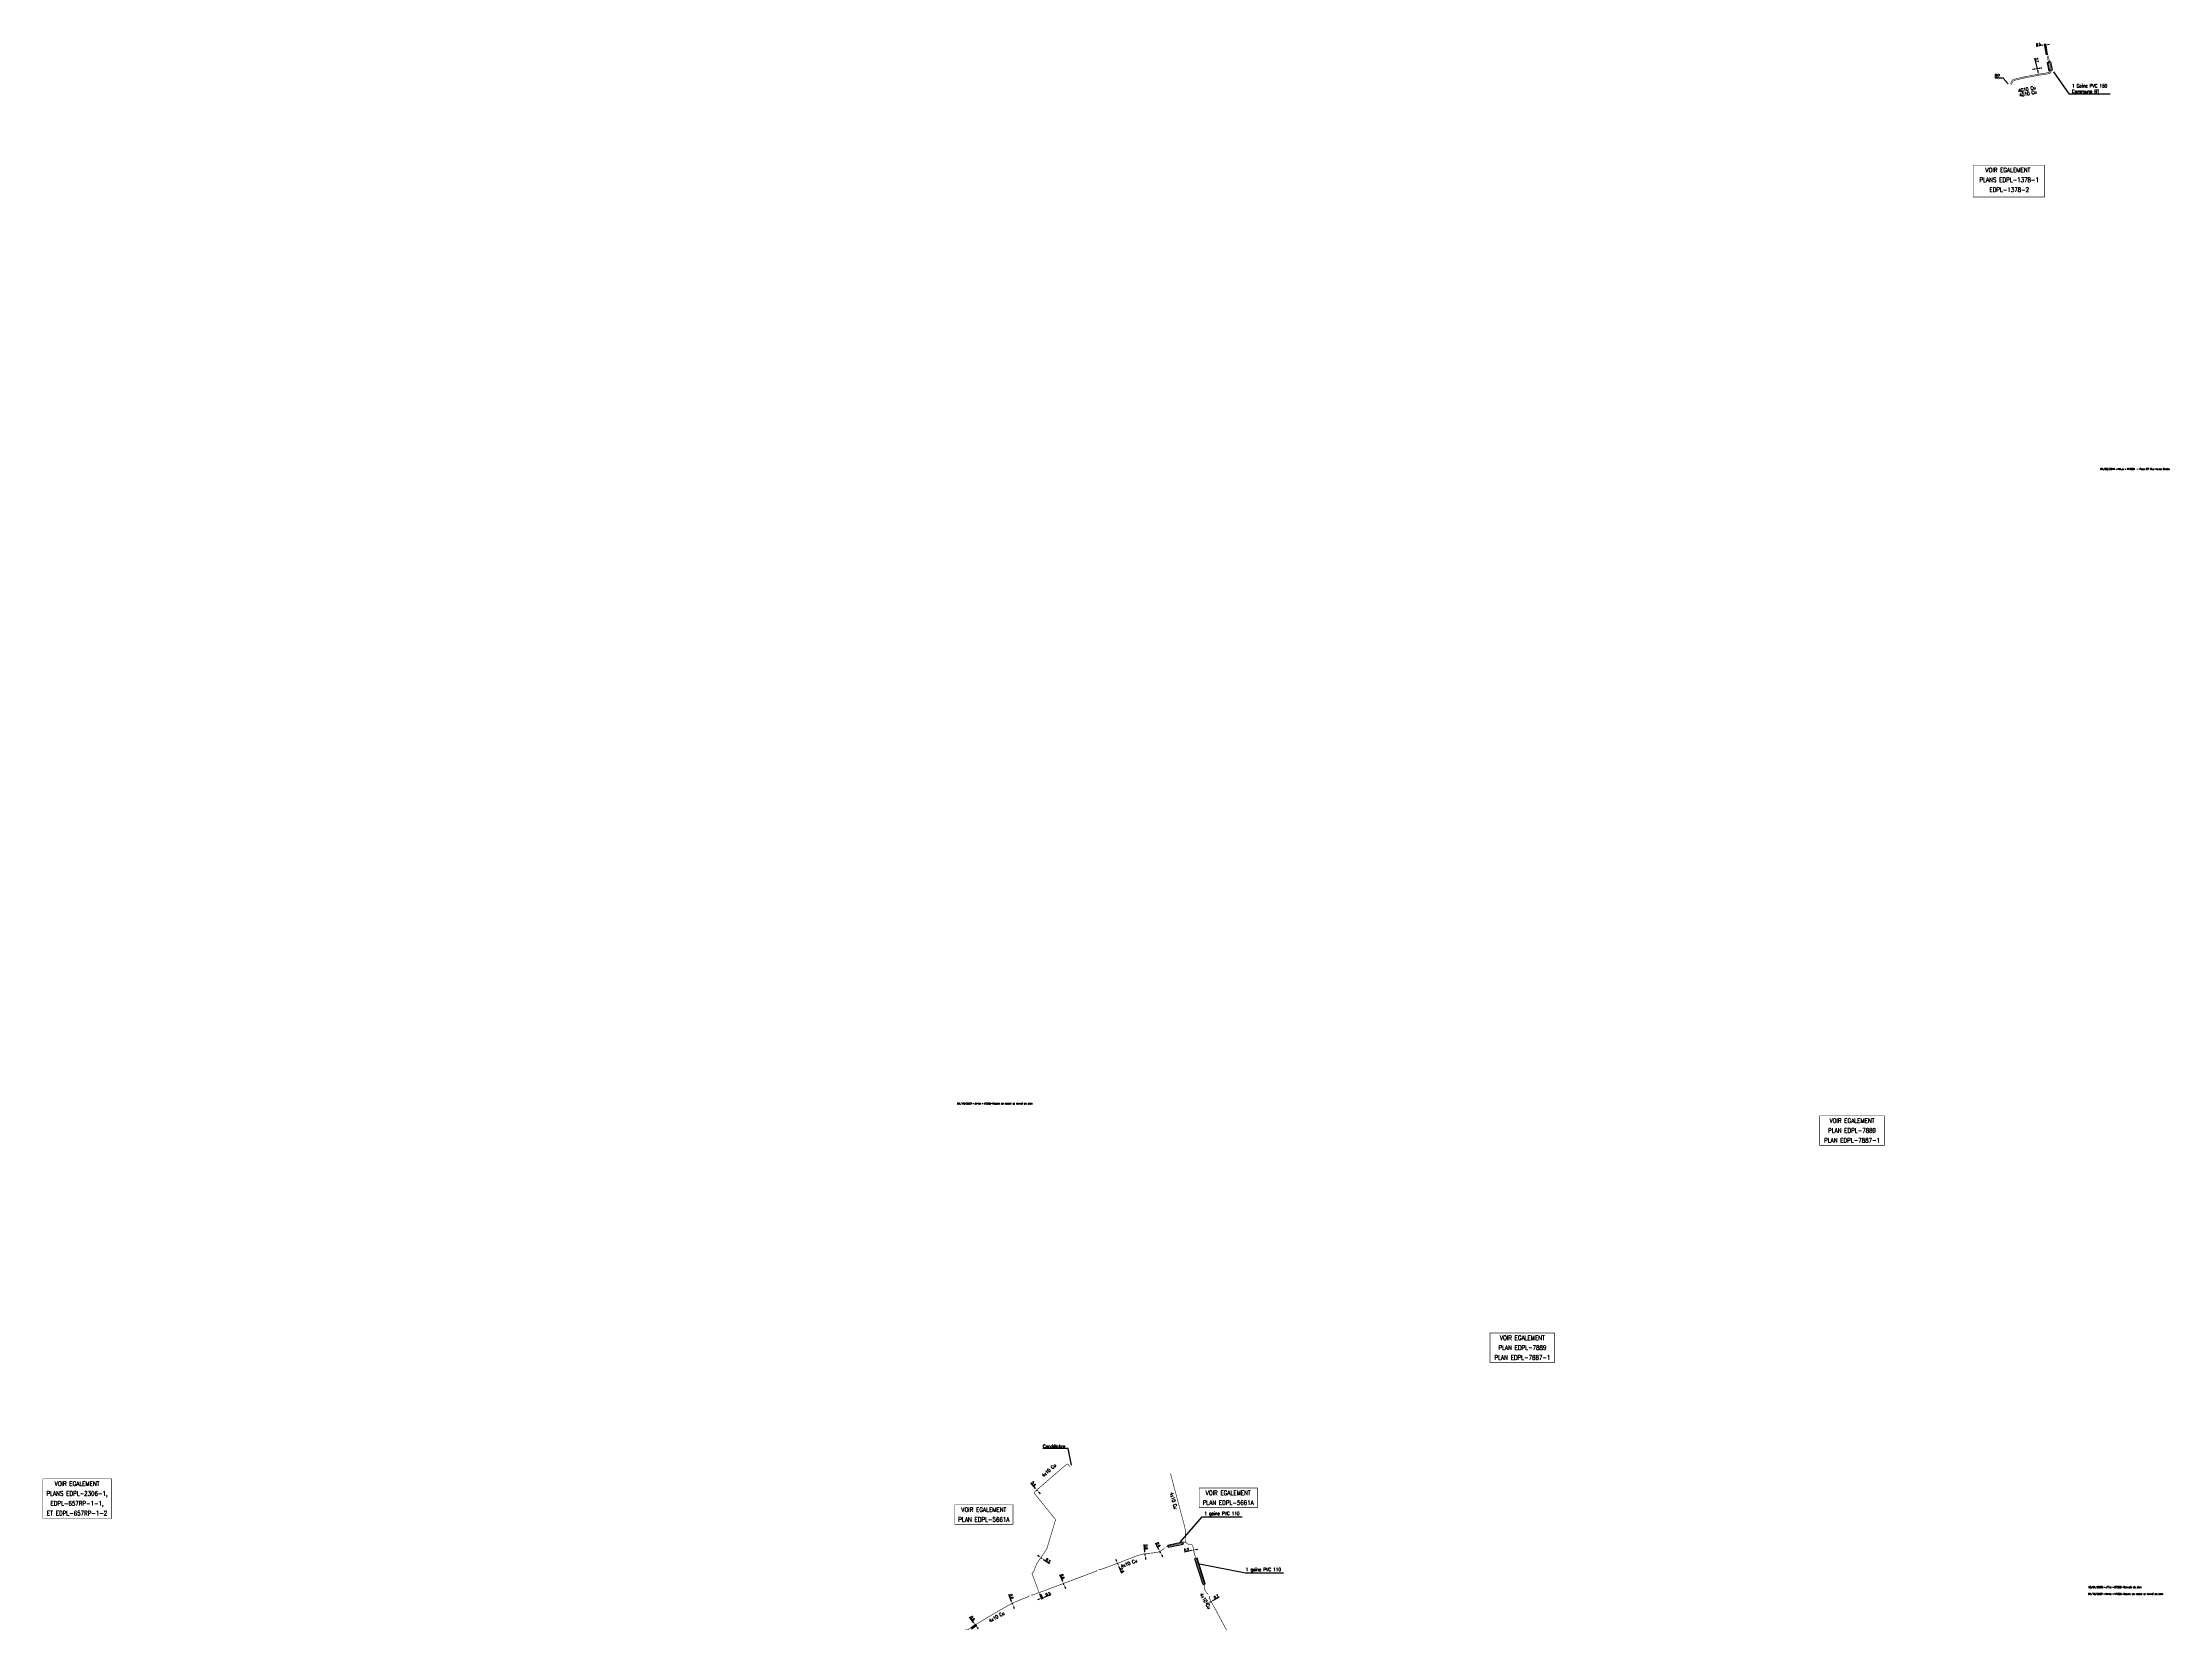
# Model space of a CAD drawing. Header units: millimetres. Extents: x 257036 to 257983, y 144000 to 144707.
import ezdxf
from ezdxf.enums import TextEntityAlignment as Align

# ---------------------------------------------------------------- set-up
doc = ezdxf.new("R2010")
doc.units = ezdxf.units.MM
doc.header["$PDMODE"] = 34
doc.linetypes.add('DASHED', pattern=[0.75, 0.5, -0.25])
doc.linetypes.add('E_ST_Cu', pattern=[2000, 1000, 1000])
doc.layers.get('0').update_dxf_attribs({"linetype": 'CONTINUOUS'})
doc.layers.get('DEFPOINTS').update_dxf_attribs({"linetype": 'CONTINUOUS'})
for name, color, linetype in [('E_100', 3, 'CONTINUOUS'), ('E_110', 1, 'CONTINUOUS'), ('E_400', 7, 'CONTINUOUS'), ('E_900', 7, 'CONTINUOUS')]:
    doc.layers.add(name, color=color, linetype=linetype)
doc.layers.add('E_910', color=7, linetype='CONTINUOUS', plot=False)
doc.styles.get("Standard").update_dxf_attribs({"font": 'romans.shx', "width": 0.85})
doc.dimstyles.get("Standard").update_dxf_attribs({"dimtxt": 1.5, "dimasz": 1.2, "dimexe": 0.625, "dimexo": 0.625, "dimgap": 0.25, "dimtad": 1, "dimdec": 1, "dimzin": 0, "dimdsep": 46, "dimtxsty": 'Standard', "dimcen": -0.5, "dimadec": 0, "dimazin": 0, "dimtfac": 1, "dimtdec": 1, "dimtmove": 0, "dimatfit": 3, "dimfxl": 1, "dimtolj": 1, "dimtzin": 0, "dimarcsym": 0})

# ---------------------------------------------------------------- blocks, each defined once
blk = doc.blocks.new('*D0')
at = {"layer": 'DEFPOINTS', "color": 0, "linetype": 'Continuous'}
for p in [(257548.61, 144035.68), (257548.61, 144035.68), (257548.8, 144035.72)]:
    blk.add_point(p, dxfattribs=at)
at = {"layer": 'E_110', "color": 0, "linetype": 'Continuous', "lineweight": -2}
for p, q in [((257547.73, 144035.48), (257544.53, 144034.76)), ((257548.8, 144035.72), (257548.61, 144035.68)), ((257549.68, 144035.92), (257550.56, 144036.12))]:
    blk.add_line(p, q, dxfattribs=at)
at = {"layer": 'E_110', "color": 0, "linetype": 'Continuous'}
for points in [[(257547.7, 144035.63), (257547.76, 144035.34), (257548.61, 144035.68)], [(257549.65, 144036.07), (257549.71, 144035.78), (257548.8, 144035.72)]]:
    blk.add_solid(points, dxfattribs=at)
at = {"layer": 'E_110', "color": 0, "linetype": 'Continuous', "insert": (257545.52, 144035.75), "char_height": 1.125, "attachment_point": 5, "rotation": 12.706}
blk.add_mtext('\\A1;0.2', dxfattribs=at)
blk = doc.blocks.new('*D1')
at = {"layer": 'DEFPOINTS', "color": 0, "linetype": 'Continuous'}
for p in [(257479.82, 144016.72), (257480.44, 144016.5), (257481.25, 144014.35)]:
    blk.add_point(p, dxfattribs=at)
at = {"layer": 'E_110', "color": 0, "linetype": 'Continuous', "lineweight": -2}
for p, q in [((257479.98, 144016.29), (257480.94, 144013.73)), ((257480.6, 144016.06), (257481.41, 144013.91)), ((257482.09, 144014.66), (257485.16, 144015.82)), ((257479.93, 144013.86), (257479.09, 144013.54)), ((257480.78, 144014.17), (257481.25, 144014.35))]:
    blk.add_line(p, q, dxfattribs=at)
at = {"layer": 'E_110', "color": 0, "linetype": 'Continuous'}
for points in [[(257479.88, 144014), (257479.99, 144013.72), (257480.78, 144014.17)], [(257482.04, 144014.8), (257482.14, 144014.52), (257481.25, 144014.35)]]:
    blk.add_solid(points, dxfattribs=at)
at = {"layer": 'E_110', "color": 0, "linetype": 'Continuous', "insert": (257483.78, 144016.1), "char_height": 1.125, "attachment_point": 5, "rotation": 20.59058}
blk.add_mtext('\\A1;0.5', dxfattribs=at)
blk = doc.blocks.new('*D2')
at = {"layer": 'DEFPOINTS', "color": 0, "linetype": 'Continuous'}
for p in [(257448.98, 144000.79), (257449.33, 144000.3), (257451.65, 144001.98)]:
    blk.add_point(p, dxfattribs=at)
at = {"layer": 'E_110', "color": 0, "linetype": 'Continuous', "lineweight": -2}
for p, q in [((257450.77, 144003.2), (257448.85, 144005.86)), ((257449.36, 144001.07), (257451.68, 144002.74)), ((257449.71, 144000.58), (257452.03, 144002.26)), ((257451.65, 144001.98), (257451.3, 144002.47)), ((257452.18, 144001.25), (257452.71, 144000.53))]:
    blk.add_line(p, q, dxfattribs=at)
at = {"layer": 'E_110', "color": 0, "linetype": 'Continuous'}
for points in [[(257450.89, 144003.29), (257450.65, 144003.11), (257451.3, 144002.47)], [(257452.3, 144001.34), (257452.06, 144001.17), (257451.65, 144001.98)]]:
    blk.add_solid(points, dxfattribs=at)
at = {"layer": 'E_110', "color": 0, "linetype": 'Continuous', "insert": (257450.16, 144005.33), "char_height": 1.125, "attachment_point": 5, "rotation": 305.86949}
blk.add_mtext('\\A1;0.6', dxfattribs=at)
blk = doc.blocks.new('*D3')
at = {"layer": 'DEFPOINTS', "color": 0, "linetype": 'Continuous'}
for p in [(257467.85, 144011.95), (257468.07, 144011.39), (257468.07, 144011.39)]:
    blk.add_point(p, dxfattribs=at)
at = {"layer": 'E_110', "color": 0, "linetype": 'Continuous', "lineweight": -2}
for p, q in [((257467.52, 144012.79), (257466.32, 144015.84)), ((257468.07, 144011.39), (257467.85, 144011.95)), ((257468.4, 144010.56), (257468.73, 144009.72))]:
    blk.add_line(p, q, dxfattribs=at)
at = {"layer": 'E_110', "color": 0, "linetype": 'Continuous'}
for points in [[(257467.66, 144012.84), (257467.38, 144012.73), (257467.85, 144011.95)], [(257468.54, 144010.61), (257468.26, 144010.5), (257468.07, 144011.39)]]:
    blk.add_solid(points, dxfattribs=at)
at = {"layer": 'E_110', "color": 0, "linetype": 'Continuous', "insert": (257467.46, 144015.01), "char_height": 1.125, "attachment_point": 5, "rotation": 291.51512}
blk.add_mtext('\\A1;0.6', dxfattribs=at)
blk = doc.blocks.new('*D5')
at = {"layer": 'DEFPOINTS', "color": 0, "linetype": 'Continuous'}
for p in [(257480.58, 144032.29), (257480.95, 144032.04), (257480.95, 144032.04)]:
    blk.add_point(p, dxfattribs=at)
at = {"layer": 'E_110', "color": 0, "linetype": 'Continuous', "lineweight": -2}
for p, q in [((257479.84, 144032.79), (257479.09, 144033.3)), ((257480.58, 144032.29), (257480.95, 144032.04)), ((257481.7, 144031.53), (257484.42, 144029.7))]:
    blk.add_line(p, q, dxfattribs=at)
at = {"layer": 'E_110', "color": 0, "linetype": 'Continuous'}
for points in [[(257479.92, 144032.92), (257479.75, 144032.67), (257480.58, 144032.29)], [(257481.78, 144031.66), (257481.62, 144031.41), (257480.95, 144032.04)]]:
    blk.add_solid(points, dxfattribs=at)
at = {"layer": 'E_110', "color": 0, "linetype": 'Continuous', "insert": (257483.85, 144030.99), "char_height": 1.125, "attachment_point": 5, "rotation": 325.9503}
blk.add_mtext('\\A1;0.5', dxfattribs=at)
blk = doc.blocks.new('*D6')
at = {"layer": 'DEFPOINTS', "color": 0, "linetype": 'Continuous'}
for p in [(257490.64, 144020.79), (257490.86, 144020.23), (257490.86, 144020.23)]:
    blk.add_point(p, dxfattribs=at)
at = {"layer": 'E_110', "color": 0, "linetype": 'Continuous', "lineweight": -2}
for p, q in [((257490.31, 144021.62), (257489.1, 144024.67)), ((257490.2, 144020.61), (257490.2, 144020.61)), ((257490.42, 144020.06), (257490.42, 144020.06)), ((257490.86, 144020.23), (257490.64, 144020.79)), ((257491.19, 144019.39), (257491.52, 144018.55))]:
    blk.add_line(p, q, dxfattribs=at)
at = {"layer": 'E_110', "color": 0, "linetype": 'Continuous'}
for points in [[(257490.45, 144021.68), (257490.17, 144021.57), (257490.64, 144020.79)], [(257491.33, 144019.44), (257491.05, 144019.33), (257490.86, 144020.23)]]:
    blk.add_solid(points, dxfattribs=at)
at = {"layer": 'E_110', "color": 0, "linetype": 'Continuous', "insert": (257490.24, 144023.84), "char_height": 1.125, "attachment_point": 5, "rotation": 291.51512}
blk.add_mtext('\\A1;0.6', dxfattribs=at)
blk = doc.blocks.new('*D7')
at = {"layer": 'DEFPOINTS', "color": 0, "linetype": 'Continuous'}
for p in [(257514.72, 144029.77), (257514.93, 144029.21), (257514.93, 144029.21)]:
    blk.add_point(p, dxfattribs=at)
at = {"layer": 'E_110', "color": 0, "linetype": 'Continuous', "lineweight": -2}
for p, q in [((257514.39, 144030.61), (257514.07, 144031.45)), ((257514.72, 144029.77), (257514.93, 144029.21)), ((257515.26, 144028.37), (257516.44, 144025.31))]:
    blk.add_line(p, q, dxfattribs=at)
at = {"layer": 'E_110', "color": 0, "linetype": 'Continuous'}
for points in [[(257514.53, 144030.66), (257514.25, 144030.55), (257514.72, 144029.77)], [(257515.4, 144028.42), (257515.12, 144028.31), (257514.93, 144029.21)]]:
    blk.add_solid(points, dxfattribs=at)
at = {"layer": 'E_110', "color": 0, "linetype": 'Continuous', "insert": (257516.71, 144026.69), "char_height": 1.125, "attachment_point": 5, "rotation": 291.15482}
blk.add_mtext('\\A1;0.6', dxfattribs=at)
blk = doc.blocks.new('*D8')
at = {"layer": 'DEFPOINTS', "color": 0, "linetype": 'Continuous'}
for p in [(257527, 144034), (257527.07, 144033.2), (257527.07, 144033.2)]:
    blk.add_point(p, dxfattribs=at)
at = {"layer": 'E_110', "color": 0, "linetype": 'Continuous', "lineweight": -2}
for p, q in [((257526.91, 144034.9), (257526.61, 144038.16)), ((257527.07, 144033.2), (257527, 144034)), ((257527.15, 144032.31), (257527.23, 144031.41))]:
    blk.add_line(p, q, dxfattribs=at)
at = {"layer": 'E_110', "color": 0, "linetype": 'Continuous'}
for points in [[(257527.06, 144034.91), (257526.76, 144034.88), (257527, 144034)], [(257527.3, 144032.32), (257527, 144032.29), (257527.07, 144033.2)]]:
    blk.add_solid(points, dxfattribs=at)
at = {"layer": 'E_110', "color": 0, "linetype": 'Continuous', "insert": (257527.47, 144037.04), "char_height": 1.125, "attachment_point": 5, "rotation": 275.27607}
blk.add_mtext('\\A1;0.8', dxfattribs=at)
blk = doc.blocks.new('*D9')
at = {"layer": 'DEFPOINTS', "color": 0, "linetype": 'Continuous'}
for p in [(257533.59, 144035.1), (257534.01, 144034.3), (257534.01, 144034.3)]:
    blk.add_point(p, dxfattribs=at)
at = {"layer": 'E_110', "color": 0, "linetype": 'Continuous', "lineweight": -2}
for p, q in [((257533.17, 144035.9), (257531.68, 144038.76)), ((257534.01, 144034.3), (257533.59, 144035.1)), ((257534.42, 144033.5), (257534.84, 144032.7))]:
    blk.add_line(p, q, dxfattribs=at)
at = {"layer": 'E_110', "color": 0, "linetype": 'Continuous'}
for points in [[(257533.31, 144035.97), (257533.04, 144035.83), (257533.59, 144035.1)], [(257534.55, 144033.57), (257534.29, 144033.43), (257534.01, 144034.3)]]:
    blk.add_solid(points, dxfattribs=at)
at = {"layer": 'E_110', "color": 0, "linetype": 'Continuous', "insert": (257532.88, 144038.07), "char_height": 1.125, "attachment_point": 5, "rotation": 297.5642}
blk.add_mtext('\\A1;0.9', dxfattribs=at)
blk = doc.blocks.new('*D10')
at = {"layer": 'DEFPOINTS', "color": 0, "linetype": 'Continuous'}
for p in [(257555.84, 144012.46), (257555.84, 144012.46), (257556.45, 144012.8)]:
    blk.add_point(p, dxfattribs=at)
at = {"layer": 'E_110', "color": 0, "linetype": 'Continuous', "lineweight": -2}
for p, q in [((257555.05, 144012.03), (257554.26, 144011.59)), ((257555.84, 144012.46), (257556.45, 144012.8)), ((257557.24, 144013.23), (257560.11, 144014.81))]:
    blk.add_line(p, q, dxfattribs=at)
at = {"layer": 'E_110', "color": 0, "linetype": 'Continuous'}
for points in [[(257554.98, 144012.16), (257555.12, 144011.89), (257555.84, 144012.46)], [(257557.17, 144013.36), (257557.31, 144013.1), (257556.45, 144012.8)]]:
    blk.add_solid(points, dxfattribs=at)
at = {"layer": 'E_110', "color": 0, "linetype": 'Continuous', "insert": (257558.71, 144014.9), "char_height": 1.125, "attachment_point": 5, "rotation": 28.85376}
blk.add_mtext('\\A1;0.7', dxfattribs=at)
blk = doc.blocks.new('GIS_MODF')
at = {"color": 0, "linetype": 'Continuous', "flags": 128}
for points in [[(-2.26, -0.01), (-1.76, -0.01)], [(1.76, -0.01), (2.26, -0.01)]]:
    blk.add_lwpolyline(points, dxfattribs=at)
at = {"color": 0, "linetype": 'Continuous'}
blk.add_attdef('DATE', text='', height=0.75, dxfattribs=at).set_placement((-2.58, -0.39), align=Align.RIGHT)
at = {"color": 0, "linetype": 'Continuous', "width": 3.590909}
blk.add_attdef('USER', text='', height=0.75, dxfattribs=at).set_placement((-1.52, -0.39), (1.31, -0.39), align=Align.FIT)
at = {"color": 0, "linetype": 'Continuous'}
blk.add_attdef('DESC', (2.53, -0.39), '', height=0.75, dxfattribs=at)
blk = doc.blocks.new('*D12')
at = {"layer": 'DEFPOINTS', "color": 0, "linetype": 'Continuous'}
for p in [(257927.87, 144705.98), (257928.74, 144701.1), (257929.23, 144701.19)]:
    blk.add_point(p, dxfattribs=at)
at = {"layer": 'E_100', "color": 0, "linetype": 'Continuous', "lineweight": -2}
for p, q in [((257927.05, 144705.84), (257924.04, 144705.3)), ((257928.67, 144701.53), (257927.8, 144706.41)), ((257928.37, 144706.07), (257927.87, 144705.98)), ((257929.16, 144701.62), (257928.29, 144706.5)), ((257929.19, 144706.22), (257930.02, 144706.36))]:
    blk.add_line(p, q, dxfattribs=at)
at = {"layer": 'E_100', "color": 0, "linetype": 'Continuous'}
for points in [[(257927.02, 144705.97), (257927.07, 144705.7), (257927.87, 144705.98)], [(257929.17, 144706.35), (257929.22, 144706.08), (257928.37, 144706.07)]]:
    blk.add_solid(points, dxfattribs=at)
at = {"layer": 'E_100', "color": 0, "linetype": 'Continuous', "insert": (257925.01, 144706.18), "char_height": 1.05, "attachment_point": 5, "rotation": 10.08214}
blk.add_mtext('\\A1;0.5', dxfattribs=at)
blk = doc.blocks.new('*D13')
at = {"layer": 'DEFPOINTS', "color": 0, "linetype": 'Continuous'}
for p in [(257924.6, 144695.36), (257924.64, 144695.36), (257925.26, 144692.74)]:
    blk.add_point(p, dxfattribs=at)
at = {"layer": 'E_100', "color": 0, "linetype": 'Continuous', "lineweight": -2}
for p, q in [((257924.6, 144695.36), (257923.47, 144700.12)), ((257924.21, 144695.26), (257924.18, 144695.26)), ((257925.03, 144693.55), (257924.8, 144694.54)), ((257924.83, 144692.64), (257924.8, 144692.63))]:
    blk.add_line(p, q, dxfattribs=at)
at = {"layer": 'E_100', "color": 0, "linetype": 'Continuous'}
for points in [[(257924.93, 144694.57), (257924.66, 144694.51), (257924.6, 144695.36)], [(257925.17, 144693.58), (257924.9, 144693.51), (257925.23, 144692.73)]]:
    blk.add_solid(points, dxfattribs=at)
at = {"layer": 'E_100', "color": 0, "linetype": 'Continuous', "insert": (257924.41, 144699.2), "char_height": 1.05, "attachment_point": 5, "rotation": 283.31962}
blk.add_mtext('\\A1;2.7', dxfattribs=at)
blk = doc.blocks.new('*D44')
at = {"layer": 'DEFPOINTS', "color": 0, "linetype": 'Continuous'}
for p in [(257478.85, 144062.41), (257479.12, 144062.11), (257479.12, 144062.11)]:
    blk.add_point(p, dxfattribs=at)
at = {"layer": 'E_110', "color": 0, "linetype": 'Continuous', "lineweight": -2}
for p, q in [((257478.26, 144063.09), (257476.08, 144065.6)), ((257479.12, 144062.11), (257478.85, 144062.41)), ((257479.71, 144061.43), (257480.3, 144060.75))]:
    blk.add_line(p, q, dxfattribs=at)
at = {"layer": 'E_110', "color": 0, "linetype": 'Continuous'}
for points in [[(257478.38, 144063.19), (257478.15, 144062.99), (257478.85, 144062.41)], [(257479.82, 144061.53), (257479.59, 144061.33), (257479.12, 144062.11)]]:
    blk.add_solid(points, dxfattribs=at)
at = {"layer": 'E_110', "color": 0, "linetype": 'Continuous', "insert": (257477.45, 144065.18), "char_height": 1.125, "attachment_point": 5, "rotation": 310.9763}
blk.add_mtext('\\A1;0.4', dxfattribs=at)

msp = doc.modelspace()

# ---------------------------------------------------------------- linework, layer by layer
at = {"layer": 'E_100', "linetype": 'E_ST_Cu', "const_width": 0.25, "flags": 128}
msp.add_lwpolyline([(257929.48, 144701.23), (257929.99, 144698.35), (257930.7, 144694.36, -0.421158), (257929.87, 144693.19), (257925.3, 144692.49), (257918.77, 144691.25), (257914.08, 144690.14, 0.215073), (257913.75, 144689.89), (257912.92, 144688.33)], format="xyb", dxfattribs=at)
at = {"layer": 'E_100', "linetype": 'DASHED', "flags": 128}
msp.add_lwpolyline([(257926.55, 144695.64), (257924.64, 144695.36), (257922.42, 144695.05)], dxfattribs=at)
at = {"layer": 'E_110', "linetype": 'E_ST_Cu', "const_width": 0.25, "flags": 128}
for points in [[(257928.99, 144701.15), (257929.5, 144698.26), (257930.21, 144694.27, -0.421158), (257929.8, 144693.69), (257925.22, 144692.98), (257918.66, 144691.74), (257913.96, 144690.63, 0.215073), (257913.31, 144690.13), (257912.54, 144688.68)], [(257479.82, 144016.72), (257476.71, 144024.99, -0.39221), (257476.97, 144025.62), (257477.06, 144025.66, 0.194339), (257477.32, 144025.94), (257478.67, 144029.44, -0.056647), (257478.72, 144029.54), (257483.18, 144036.14, 0.075541), (257483.25, 144036.27), (257486.38, 144046.67), (257487.07, 144048.96, 0.248023), (257486.98, 144049.42), (257477.72, 144060.87, -0.404815), (257477.78, 144061.57), (257492.02, 144073.85, -0.413278), (257492.72, 144073.8), (257493.54, 144072.84)], [(257555.22, 144016.01), (257554.54, 144016.48, -0.121357), (257554.38, 144016.66), (257553.42, 144018.44, -0.212944), (257553.39, 144018.85), (257553.6, 144019.44, 0.165995), (257553.6, 144019.77), (257548.8, 144034.64, -0.133773), (257548.79, 144034.9), (257548.82, 144035.06, 0.130181), (257548.8, 144035.72), (257548.15, 144037.74, 0.294807), (257547.38, 144038.13, -0.443326), (257544.88, 144040.25, -0.046759), (257544.9, 144041.03, 0.007768), (257544.96, 144042.39, 0.00732), (257544.97, 144043.83, 0.037231), (257544.88, 144044.9, 0.025922), (257544.58, 144046.32), (257538.45, 144069.32, -0.122867), (257538.44, 144069.57), (257538.51, 144069.86)], [(257506.34, 144027.06), (257506.71, 144026.93, 0.177391), (257507.05, 144026.93), (257514.71, 144029.77, 0.004024), (257514.72, 144029.77), (257519.32, 144031.56), (257523.41, 144033.12, -0.001351), (257524.84, 144033.52, -0.002241), (257525.68, 144033.75, -0.02529), (257526.61, 144033.95, -0.014585), (257527, 144034, -0.01112), (257528.29, 144034.17), (257531.53, 144034.51, 0.053358), (257532.82, 144034.79, 0.031298), (257533.59, 144035.1, 0.012342), (257533.84, 144035.23, 0.031275), (257535.34, 144036.22), (257535.48, 144036.39, 0.05663), (257535.6, 144036.58), (257535.65, 144036.7)], [(257476.18, 144015.77), (257476.69, 144015.64, 0.153997), (257476.99, 144015.66), (257503.7, 144025.69), (257505.17, 144026.23, 0.177391), (257505.43, 144026.46), (257505.62, 144026.8)], [(257446.95, 144000.18), (257447.91, 144000.15, 0.16211), (257448.21, 144000.25), (257448.98, 144000.79, -0.014666), (257451.59, 144002.5, -0.004807), (257459.68, 144007.35, -0.005861), (257466.4, 144011.2, -0.024336), (257469.19, 144012.57, -0.008528), (257473.81, 144014.46, -0.001275), (257473.82, 144014.46), (257474.89, 144014.87, 0.1522), (257475.12, 144015.05), (257475.42, 144015.49)], [(257555.64, 144015.24), (257555.65, 144014.41, 0.121357), (257555.71, 144014.18), (257556.45, 144012.8), (257563.33, 144000)]]:
    msp.add_lwpolyline(points, format="xyb", dxfattribs=at)
msp.add_lwpolyline([(257536.37, 144037.24), (257545.27, 144039.06)], dxfattribs=at)
at = {"layer": 'E_400', "color": 7, "linetype": 'CONTINUOUS'}
for p, q in [((257929.01, 144698.17), (257929.75, 144698.31)), ((257929.01, 144698.17), (257929.67, 144694.47)), ((257930.49, 144698.44), (257929.75, 144698.31)), ((257930.49, 144698.44), (257931.14, 144694.74)), ((257929.67, 144694.47), (257930.41, 144694.61)), ((257931.14, 144694.74), (257930.41, 144694.61)), ((257537.09, 144037.9), (257543.86, 144039.28)), ((257537.09, 144037.9), (257537.19, 144037.41)), ((257537.29, 144036.92), (257537.19, 144037.41)), ((257537.29, 144036.92), (257544.06, 144038.3)), ((257543.86, 144039.28), (257543.96, 144038.79)), ((257544.06, 144038.3), (257543.96, 144038.79)), ((257549.2, 144031.79), (257549.67, 144031.95)), ((257552.89, 144020.36), (257549.2, 144031.79)), ((257550.15, 144032.1), (257549.67, 144031.95)), ((257553.84, 144020.66), (257550.15, 144032.1)), ((257552.89, 144020.36), (257553.36, 144020.51)), ((257553.84, 144020.66), (257553.36, 144020.51))]:
    msp.add_line(p, q, dxfattribs=at)
at = {"layer": 'E_900', "const_width": 0.25}
for points in [[(257895.99, 144652.43), (257927.82, 144652.43), (257927.82, 144638.26), (257895.99, 144638.26)], [(257827.58, 144229.07), (257856.43, 144229.07), (257856.43, 144215.96), (257827.58, 144215.96)], [(257680.71, 144132.37), (257709.55, 144132.37), (257709.55, 144119.26), (257680.71, 144119.26)], [(257035.9, 144067.4), (257066.56, 144067.4), (257066.56, 144049.73), (257035.9, 144049.73)], [(257551.13, 144063.31), (257577.08, 144063.31), (257577.08, 144054.57), (257551.13, 144054.57)], [(257442.25, 144055.83), (257468.2, 144055.83), (257468.2, 144047.09), (257442.25, 144047.09)]]:
    msp.add_lwpolyline(points, close=True, dxfattribs=at)

# ---------------------------------------------------------------- block references
at = {"layer": 'E_910'}
ref = msp.add_blockref('GIS_MODF', (257961.81, 144517.13), dxfattribs=at)
ref.add_attrib('DATE', '04/03/2014', dxfattribs={"layer": '0', "color": 0, "linetype": 'Continuous', "height": 0.75}).set_placement((257959.23, 144516.75), align=Align.RIGHT)
ref.add_attrib('USER', 'NLa', dxfattribs={"layer": '0', "color": 0, "linetype": 'Continuous', "height": 0.75, "width": 1.462963}).set_placement((257960.3, 144516.75), (257963.12, 144516.75), align=Align.FIT)
ref.add_attrib('DESC', '147931 - Pose EP Rue haute Crotte', (257964.34, 144516.75), dxfattribs={"layer": '0', "color": 0, "linetype": 'Continuous', "height": 0.75})
ref = msp.add_blockref('GIS_MODF', (257452.5, 144234.55), dxfattribs=at)
ref.add_attrib('DATE', '01/10/2007', dxfattribs={"layer": '0', "color": 0, "linetype": 'Continuous', "height": 0.75}).set_placement((257449.92, 144234.16), align=Align.RIGHT)
ref.add_attrib('USER', 'XHo', dxfattribs={"layer": '0', "color": 0, "linetype": 'Continuous', "height": 0.75, "width": 1.362069}).set_placement((257450.99, 144234.16), (257453.81, 144234.16), align=Align.FIT)
ref.add_attrib('DESC', '47298-Report de raster et renvoi de plan', (257455.03, 144234.16), dxfattribs={"layer": '0', "color": 0, "linetype": 'Continuous', "height": 0.75})
ref = msp.add_blockref('GIS_MODF', (257956.33, 144016.15), dxfattribs=at)
ref.add_attrib('DATE', '01/10/2007', dxfattribs={"layer": '0', "color": 0, "linetype": 'Continuous', "height": 0.75}).set_placement((257953.75, 144015.77), align=Align.RIGHT)
ref.add_attrib('USER', 'XHo', dxfattribs={"layer": '0', "color": 0, "linetype": 'Continuous', "height": 0.75, "width": 1.362069}).set_placement((257954.82, 144015.77), (257957.64, 144015.77), align=Align.FIT)
ref.add_attrib('DESC', '47298-Report de raster et renvoi de plan', (257958.86, 144015.77), dxfattribs={"layer": '0', "color": 0, "linetype": 'Continuous', "height": 0.75})
ref = msp.add_blockref('GIS_MODF', (257956.33, 144019.15), dxfattribs=at)
ref.add_attrib('DATE', '10/01/2008', dxfattribs={"layer": '0', "color": 0, "linetype": 'Continuous', "height": 0.75}).set_placement((257953.75, 144018.77), align=Align.RIGHT)
ref.add_attrib('USER', 'JTa', dxfattribs={"layer": '0', "color": 0, "linetype": 'Continuous', "height": 0.75, "width": 1.680851}).set_placement((257954.82, 144018.77), (257957.64, 144018.77), align=Align.FIT)
ref.add_attrib('DESC', '27292-Renvois de plan', (257958.86, 144018.77), dxfattribs={"layer": '0', "color": 0, "linetype": 'Continuous', "height": 0.75})

# ---------------------------------------------------------------- texts
at = {"layer": 'E_100', "linetype": 'Continuous', "width": 0.85}
msp.add_text('4G10 Cu', height=1.5, rotation=11.99993, dxfattribs=at).set_placement((257920.35, 144684.34), align=Align.MIDDLE)
at = {"layer": 'E_100', "linetype": 'Continuous', "insert": (257907.93, 144692.15), "char_height": 1.5, "attachment_point": 6}
msp.add_mtext('RP', dxfattribs=at)
at = {"layer": 'E_110', "linetype": 'Continuous', "width": 0.85}
msp.add_text('4G10 Cu', height=1.5, rotation=11.99993, dxfattribs=at).set_placement((257919.88, 144686.3), align=Align.MIDDLE)
at = {"layer": 'E_110', "width": 0.85}
for rotation, p in [(41.50592, (257481.78, 144068.05)), (285.00392, (257538.05, 144061.17)), (21.26167, (257516.49, 144027.66)), (299.50435, (257551.39, 144015.98)), (29.50435, (257457.94, 144003.37))]:
    msp.add_text('4x10 Cu', height=1.5, rotation=rotation, dxfattribs=at).set_placement(p)
at = {"layer": 'E_110', "insert": (257481.49, 144081.14), "char_height": 1.5, "attachment_point": 7}
msp.add_mtext('\\A1;Candélabre', dxfattribs=at)
at = {"layer": 'E_400', "char_height": 1.5, "attachment_point": 4}
for s, insert in [('1 Gaine PVC 160\\PCommune BT', (257940.01, 144686.51)), ('1 gaine PVC 110', (257553.46, 144051.73)), ('1 gaine PVC 110', (257571.92, 144026.77))]:
    msp.add_mtext(s, dxfattribs=dict(at, insert=insert))
at = {"layer": 'E_900', "width": 0.85}
for s, p in [('VOIR EGALEMENT ', (257912.04, 144649.26)), ('PLANS EDPL-1378-1', (257912.04, 144644.88)), ('EDPL-1378-2', (257912.04, 144640.51)), ('VOIR EGALEMENT', (257842, 144225.9)), ('PLAN EDPL-7887-1', (257842, 144217.15)), ('PLAN EDPL-7889', (257842, 144221.52)), ('VOIR EGALEMENT', (257695.13, 144129.2)), ('PLAN EDPL-7887-1', (257695.13, 144120.45)), ('PLAN EDPL-7889', (257695.13, 144124.82)), ('VOIR EGALEMENT', (257051.16, 144064.23)), ('PLANS EDPL-2306-1,', (257051.16, 144059.86)), ('EDPL-657RP-1-1,', (257051.16, 144055.46)), ('VOIR EGALEMENT', (257455.17, 144052.66)), ('PLAN EDPL-5661A', (257564.05, 144055.77)), ('VOIR EGALEMENT', (257564.05, 144060.14)), ('ET EDPL-657RP-1-2', (257051.16, 144051.07)), ('PLAN EDPL-5661A', (257455.17, 144048.28))]:
    msp.add_text(s, height=2, dxfattribs=at).set_placement(p, align=Align.CENTER)

# ---------------------------------------------------------------- dimensions: what is measured, and where the dimension line sits
at = {"layer": 'E_100', "linetype": 'Continuous'}
for base, p1, p2, angle, picture, middle in [((257924.6, 144695.36), (257925.26, 144692.74), (257924.64, 144695.36), 283.31962, '*D13', (257923.73, 144699.04)), ((257927.87, 144705.98), (257929.23, 144701.19), (257928.74, 144701.1), 10.08214, '*D12', (257925.13, 144705.49))]:
    dim = msp.add_linear_dim(base=base, p1=p1, p2=p2, angle=angle, dimstyle='Standard', override={"dimscale": 0.7}, dxfattribs=at)
    dim.commit()
    dim.dimension.update_dxf_attribs({"geometry": picture, "text_midpoint": middle, "dimtype": 160})
at = {"layer": 'E_110', "linetype": 'Continuous'}
for base, p1, p2, angle, picture, middle in [((257479.12, 144062.11), (257478.85, 144062.41), (257479.12, 144062.11), 130.9763, '*D44', (257476.88, 144064.68)), ((257527.07, 144033.2), (257527, 144034), (257527.07, 144033.2), 95.27607, '*D8', (257526.72, 144036.98)), ((257534.01, 144034.3), (257533.59, 144035.1), (257534.01, 144034.3), 117.5642, '*D9', (257532.22, 144037.73)), ((257548.61, 144035.68), (257548.8, 144035.72), (257548.61, 144035.68), 12.706, '*D0', (257545.69, 144035.02)), ((257480.9541, 144032.0376), (257480.5813, 144032.2896), (257480.9541, 144032.0376), 145.9503, '*D5', (257483.4309, 144030.3639)), ((257490.86, 144020.23), (257490.64, 144020.79), (257490.86, 144020.23), 111.51512, '*D6', (257489.54, 144023.57)), ((257514.93, 144029.21), (257514.71, 144029.77), (257514.93, 144029.21), 111.15482, '*D7', (257516.01, 144026.42)), ((257468.07, 144011.39), (257467.85, 144011.95), (257468.07, 144011.39), 111.51512, '*D3', (257466.76, 144014.73)), ((257481.25, 144014.35), (257479.82, 144016.72), (257480.44, 144016.5), 200.59058, '*D1', (257484.04, 144015.4)), ((257555.84, 144012.46), (257556.45, 144012.8), (257555.84, 144012.46), 28.85376, '*D10', (257559.07, 144014.24)), ((257451.65, 144001.98), (257448.98, 144000.79), (257449.33, 144000.3), 125.86949, '*D2', (257449.55, 144004.89))]:
    dim = msp.add_linear_dim(base=base, p1=p1, p2=p2, angle=angle, dimstyle='Standard', override={"dimscale": 0.75}, dxfattribs=at)
    dim.commit()
    dim.dimension.update_dxf_attribs({"geometry": picture, "text_midpoint": middle, "dimtype": 160})

# ---------------------------------------------------------------- leaders
at = {"layer": 'E_100', "linetype": 'Continuous', "annotation_type": 0, "has_hookline": 1, "hookline_direction": 1, "text_width": 2.12}
msp.add_leader([(257911.52, 144688.67), (257909.38, 144691.15), (257908.18, 144691.15)], dimstyle='Standard', dxfattribs=at)
at = {"layer": 'E_110', "annotation_type": 0, "has_hookline": 1, "hookline_direction": 1, "text_width": 10.14}
msp.add_leader([(257494.17, 144073.55), (257492.72, 144080.96), (257491.82, 144080.96)], dimstyle='Standard', override={"dimscale": 0.75}, dxfattribs=at)
at = {"layer": 'E_400', "annotation_type": 0, "has_hookline": 1, "hookline_direction": 0, "text_width": 16.94}
msp.add_leader([(257931.76, 144694.05), (257938.56, 144684.26), (257939.76, 144684.26)], dimstyle='Standard', dxfattribs=at)
at = {"layer": 'E_400', "annotation_type": 0, "has_hookline": 1, "hookline_direction": 0, "text_width": 16.82}
for points in [[(257542.73, 144039.32), (257552.38, 144050.54), (257553.28, 144050.54)], [(257551.21, 144029.56), (257571.73, 144025.59)]]:
    msp.add_leader(points, dimstyle='Standard', override={"dimscale": 0.75}, dxfattribs=at)

doc.saveas('drawing.dxf')
